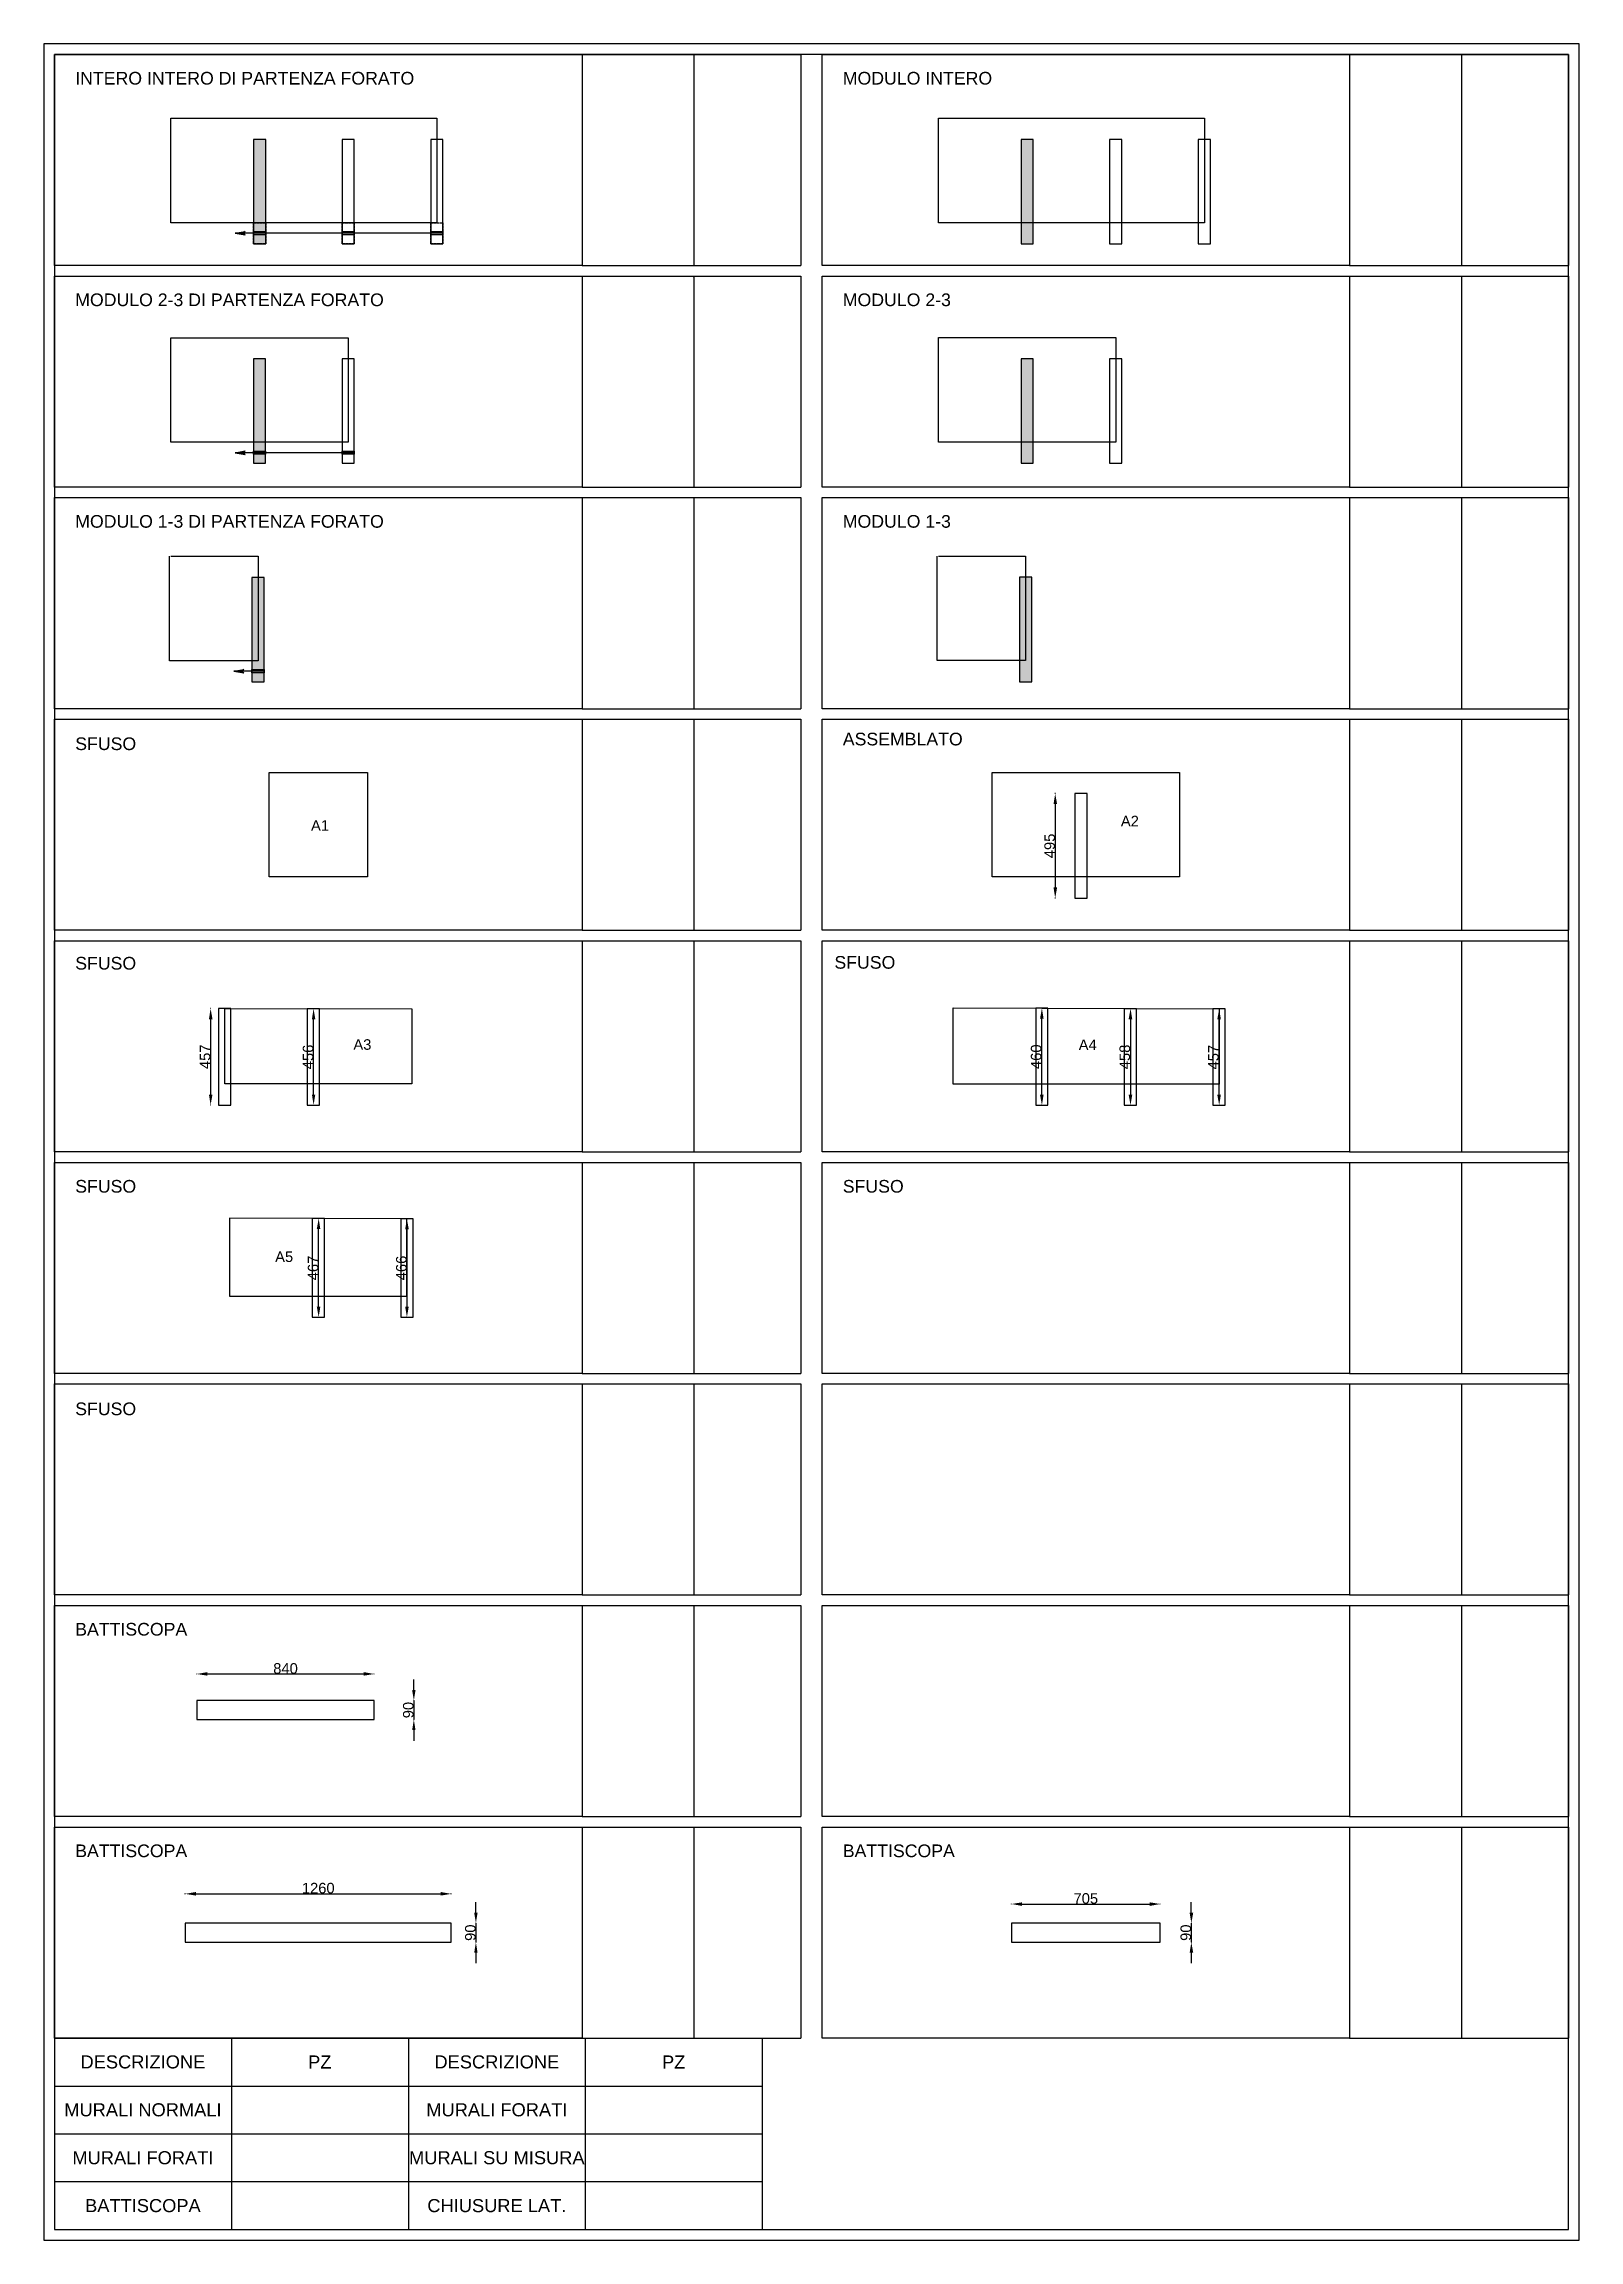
# Model space of a CAD drawing. Header units: millimetres. Extents: x -21857 to 52219, y -34656 to 2347.
# Drawn here: x 12447 to 19721, y -18677 to -8271 of the extents above; entities that cross this region are included whole.
import ezdxf

# ---------------------------------------------------------------- set-up
doc = ezdxf.new("R2010")
doc.units = ezdxf.units.MM
doc.linetypes.add('ACAD_ISO02W100', pattern=[15, 12, -3])
for name, color, linetype in [('- QUOTE', 7, 'Continuous'), ('DISTINTA PRODUZIONE', 7, 'Continuous'), ('MURALI CLIENTE', 8, 'ACAD_ISO02W100')]:
    doc.layers.add(name, color=color, linetype=linetype)
for name, color, linetype, true_color in [('BATTISCOPA', 7, 'Continuous', 0x903373), ('DUETERZI', 7, 'Continuous', 0x009fdf), ('INTERI', 7, 'Continuous', 0x00b51a), ('MURALI', 7, 'Continuous', 0x766a5e), ('PEZZI SU MISURA', 7, 'Continuous', 0xbb1e10), ('UNTERZO', 7, 'Continuous', 0xd40f7d)]:
    doc.layers.add(name, color=color, linetype=linetype, true_color=true_color)
doc.styles.get("Standard").update_dxf_attribs({"font": 'arial.ttf'})
doc.dimstyles.new('ISO-25', dxfattribs={"dimtxt": 50, "dimasz": 50, "dimexe": 1.25, "dimexo": 0.625, "dimtad": 1, "dimdec": 0, "dimtxsty": 'Standard', "dimcen": 2.5, "dimadec": 0, "dimazin": 0, "dimtfac": 1, "dimtdec": 0, "dimtmove": 0, "dimatfit": 3, "dimfxl": 1, "dimfxlon": 1, "dimarcsym": 0})

msp = doc.modelspace()

# ---------------------------------------------------------------- texts
at = {"layer": 'DISTINTA PRODUZIONE', "attachment_point": 1}
for s, width, insert, char_height in [('INTERO INTERO DI PARTENZA FORATO', 2253.206, (12595.5, -8403.1), 60), ('MODULO INTERO', 2253.206, (16232.5, -8403.1), 60), ('MODULO 2-3 DI PARTENZA FORATO', 2253.206, (12595.5, -9453.1), 60), ('MODULO 2-3', 2253.206, (16232.5, -9453.1), 60), ('MODULO 1-3 DI PARTENZA FORATO', 2253.206, (12595.5, -10503.1), 60), ('MODULO 1-3', 2253.206, (16232.5, -10503.1), 60), ('ASSEMBLATO', 2253.206, (16232.5, -11534.6), 60), ('SFUSO', 2253.206, (12595.5, -11556.8), 60), ('A1', 389.083, (13712.8, -11949.2), 50), ('A2', 389.083, (17550.1, -11928.2), 50), ('SFUSO', 2253.206, (16192.8, -12592.8), 60), ('SFUSO', 2253.206, (12595.5, -12596.9), 60), ('A3', 389.083, (13913.5, -12987.1), 50), ('A4', 389.083, (17350.3, -12988.6), 50), ('SFUSO', 2253.206, (12595.5, -13654), 60), ('SFUSO', 2253.206, (16232.5, -13654), 60), ('A5', 389.083, (13542.8, -13992.7), 50), ('SFUSO', 2253.206, (12595.5, -14708.5), 60), ('BATTISCOPA', 2253.206, (12595.5, -15752.9), 60), ('BATTISCOPA', 2253.206, (12595.5, -16802.9), 60), ('BATTISCOPA', 2253.206, (16232.5, -16802.9), 60)]:
    msp.add_mtext_dynamic_manual_height_columns(s, width=width, gutter_width=1550.9, heights=[0], dxfattribs=dict(at, insert=insert, char_height=char_height))

# ---------------------------------------------------------------- blocks, each defined once
blk = doc.blocks.new('INTERO FORATO')
at = {"layer": 'MURALI', "transparency": 33554470}
h = blk.add_hatch(color=256, dxfattribs=at)
h.dxf.hatch_style = 1
h.paths.add_polyline_path([(449, -100), (420, -100), (420, -495), (391, -495), (391, -595), (449, -595)])
h.paths.add_polyline_path([(420, -100), (391, -100), (391, -495), (420, -495)])
at = {"layer": 'MURALI', "true_color": 0x636466, "transparency": 33554687}
h = blk.add_hatch(color=251, dxfattribs=at)
h.dxf.hatch_style = 1
h.paths.add_polyline_path([(342, -545), (305, -545), (352, -553)])
h.paths.add_polyline_path([(352, -537), (305, -545), (342, -545)])
blk.add_lwpolyline([(0, 0), (1260, 0), (1260, -495), (0, -495), (0, 0)])
at = {"layer": 'MURALI'}
for points in [[(391, -100), (391, -595), (449, -595), (449, -100), (391, -100)], [(811, -100), (811, -595), (869, -595), (869, -100), (811, -100)], [(1231, -100), (1231, -595), (1289, -595), (1289, -100), (1231, -100)]]:
    blk.add_lwpolyline(points, dxfattribs=at)
at = {"layer": 'MURALI', "color": 251, "true_color": 0x636466}
for points in [[(305, -545), (352, -537)], [(1289, -545), (305, -545)], [(305, -545), (352, -553)], [(352, -537), (342, -545), (352, -553)]]:
    blk.add_lwpolyline(points, dxfattribs=at)
at = {"layer": 'MURALI'}
for points in [[(391, -537), (449, -537), (449, -553), (391, -553)], [(811, -537), (869, -537), (869, -553), (811, -553)], [(1231, -537), (1289, -537), (1289, -553), (1231, -553)]]:
    blk.add_lwpolyline(points, close=True, dxfattribs=at)
at = {"layer": 'MURALI CLIENTE'}
for points in [[(391, -495), (449, -495), (449, -595), (391, -595)], [(811, -495), (869, -495), (869, -595), (811, -595)], [(1231, -495), (1289, -495), (1289, -595), (1231, -595)]]:
    blk.add_lwpolyline(points, close=True, dxfattribs=at)
blk = doc.blocks.new('2-3 FORATO')
at = {"true_color": 0x636466}
h = blk.add_hatch(color=251, dxfattribs=at)
h.dxf.hatch_style = 1
h.paths.add_polyline_path([(-186, -13436), (-223, -13436), (-176, -13444)])
h.paths.add_polyline_path([(-176, -13427), (-223, -13436), (-186, -13436)])
at = {"layer": 'MURALI', "transparency": 33554470}
h = blk.add_hatch(color=256, dxfattribs=at)
h.dxf.hatch_style = 1
h.paths.add_polyline_path([(-137, -13486), (-79, -13486)], flags=17)
h.paths.add_polyline_path([(-137, -13486), (-79, -13486), (-79, -12991), (-137, -12991)])
blk.add_lwpolyline([(-528, -12891), (312, -12891), (312, -13386), (-528, -13386), (-528, -12891)])
at = {"color": 251, "true_color": 0x636466}
for points in [[(-223, -13436), (-176, -13427)], [(341, -13436), (-223, -13436)], [(-223, -13436), (-176, -13444)], [(-176, -13427), (-186, -13436), (-176, -13444)]]:
    blk.add_lwpolyline(points, dxfattribs=at)
for points in [[(-137, -13428), (-79, -13428), (-79, -13443), (-137, -13443)], [(283, -13428), (341, -13428), (341, -13443), (283, -13443)]]:
    blk.add_lwpolyline(points, close=True)
at = {"layer": 'MURALI'}
for points in [[(-137, -12991), (-137, -13486), (-79, -13486), (-79, -12991), (-137, -12991)], [(283, -12991), (283, -13486), (341, -13486), (341, -12991), (283, -12991)]]:
    blk.add_lwpolyline(points, dxfattribs=at)
blk = doc.blocks.new('1-3 FORATO')
at = {"true_color": 0x636466}
h = blk.add_hatch(color=251, dxfattribs=at)
h.dxf.hatch_style = 1
h.paths.add_polyline_path([(1041, -13467), (1004, -13467), (1051, -13476)])
h.paths.add_polyline_path([(1051, -13459), (1004, -13467), (1041, -13467)])
at = {"layer": 'MURALI', "transparency": 33554470}
h = blk.add_hatch(color=256, dxfattribs=at)
h.dxf.hatch_style = 1
h.paths.add_polyline_path([(1090, -13518), (1148, -13518), (1148, -13023), (1119, -13023), (1119, -13418), (1090, -13418)])
h.paths.add_polyline_path([(1119, -13023), (1090, -13023), (1090, -13418), (1119, -13418)], flags=17)
blk.add_lwpolyline([(706, -12923), (1119, -12923), (1119, -13418), (699, -13418), (699, -12923)])
at = {"color": 251, "true_color": 0x636466}
for points in [[(1004, -13467), (1051, -13459)], [(1148, -13467), (1004, -13467)], [(1004, -13467), (1051, -13476)], [(1051, -13459), (1041, -13467), (1051, -13476)]]:
    blk.add_lwpolyline(points, dxfattribs=at)
blk.add_lwpolyline([(1090, -13460), (1148, -13460), (1148, -13475), (1090, -13475)], close=True)
at = {"layer": 'MURALI'}
blk.add_lwpolyline([(1090, -13023), (1090, -13518), (1148, -13518), (1148, -13023), (1090, -13023)], dxfattribs=at)
blk = doc.blocks.new('*T18')
at = {"layer": 'DISTINTA PRODUZIONE', "color": 0, "linetype": 'ByBlock', "lineweight": -2, "transparency": 16777216}
for p, q in [((0, 0), (1037, 0)), ((0, 0), (0, -1000)), ((530, 0), (530, -1000)), ((1037, 0), (1037, -1000)), ((0, -1000), (1037, -1000))]:
    blk.add_line(p, q, dxfattribs=at)
blk = doc.blocks.new('*T19')
at = {"layer": 'DISTINTA PRODUZIONE', "color": 0, "linetype": 'ByBlock', "lineweight": -2, "transparency": 16777216}
for p, q in [((0, 0), (1037, 0)), ((0, 0), (0, -1000)), ((530, 0), (530, -1000)), ((1037, 0), (1037, -1000)), ((0, -1000), (1037, -1000))]:
    blk.add_line(p, q, dxfattribs=at)
blk = doc.blocks.new('*T20')
at = {"layer": 'DISTINTA PRODUZIONE', "color": 0, "linetype": 'ByBlock', "lineweight": -2, "transparency": 16777216}
for p, q in [((0, 0), (1037, 0)), ((0, 0), (0, -1000)), ((530, 0), (530, -1000)), ((1037, 0), (1037, -1000)), ((0, -1000), (1037, -1000))]:
    blk.add_line(p, q, dxfattribs=at)
blk = doc.blocks.new('DUETERZI')
at = {"layer": 'MURALI', "transparency": 33554470}
h = blk.add_hatch(color=256, dxfattribs=at)
h.dxf.hatch_style = 1
h.paths.add_polyline_path([(377, -595), (435, -595)], flags=17)
h.paths.add_polyline_path([(377, -595), (435, -595), (435, -100), (377, -100)])
blk.add_lwpolyline([(-14, 0), (826, 0), (826, -495), (-14, -495), (-14, 0)])
at = {"layer": 'MURALI'}
for points in [[(377, -100), (377, -595), (435, -595), (435, -100), (377, -100)], [(797, -100), (797, -595), (855, -595), (855, -100), (797, -100)]]:
    blk.add_lwpolyline(points, dxfattribs=at)
blk = doc.blocks.new('UNTERZO')
at = {"layer": 'MURALI', "transparency": 33554470}
h = blk.add_hatch(color=256, dxfattribs=at)
h.dxf.hatch_style = 1
h.paths.add_polyline_path([(384, -595), (442, -595), (442, -100), (413, -100), (413, -495), (384, -495)])
h.paths.add_polyline_path([(413, -100), (384, -100), (384, -495), (413, -495)], flags=17)
blk.add_lwpolyline([(0, 0), (413, 0), (413, -495), (-7, -495), (-7, 0)])
at = {"layer": 'MURALI'}
blk.add_lwpolyline([(384, -100), (384, -595), (442, -595), (442, -100), (384, -100)], dxfattribs=at)
blk = doc.blocks.new('INTERO')
at = {"layer": 'MURALI', "transparency": 33554470}
h = blk.add_hatch(color=256, dxfattribs=at)
h.dxf.hatch_style = 1
h.paths.add_polyline_path([(428, -100), (399, -100), (399, -495), (370, -495), (370, -595), (428, -595)])
h.paths.add_polyline_path([(399, -100), (370, -100), (370, -495), (399, -495)])
blk.add_lwpolyline([(-21, 0), (1239, 0), (1239, -495), (-21, -495), (-21, 0)])
at = {"layer": 'MURALI'}
for points in [[(370, -100), (370, -595), (428, -595), (428, -100), (370, -100)], [(790, -100), (790, -595), (848, -595), (848, -100), (790, -100)], [(1210, -100), (1210, -595), (1268, -595), (1268, -100), (1210, -100)]]:
    blk.add_lwpolyline(points, dxfattribs=at)
blk = doc.blocks.new('*T21')
at = {"layer": 'DISTINTA PRODUZIONE', "color": 0, "linetype": 'ByBlock', "lineweight": -2, "transparency": 16777216}
for p, q in [((0, 0), (1037, 0)), ((0, 0), (0, -1000)), ((530, 0), (530, -1000)), ((1037, 0), (1037, -1000)), ((0, -1000), (1037, -1000))]:
    blk.add_line(p, q, dxfattribs=at)
blk = doc.blocks.new('*T22')
at = {"layer": 'DISTINTA PRODUZIONE', "color": 0, "linetype": 'ByBlock', "lineweight": -2, "transparency": 16777216}
for p, q in [((0, 0), (1037, 0)), ((0, 0), (0, -1000)), ((530, 0), (530, -1000)), ((1037, 0), (1037, -1000)), ((0, -1000), (1037, -1000))]:
    blk.add_line(p, q, dxfattribs=at)
blk = doc.blocks.new('*T23')
at = {"layer": 'DISTINTA PRODUZIONE', "color": 0, "linetype": 'ByBlock', "lineweight": -2, "transparency": 16777216}
for p, q in [((0, 0), (1037, 0)), ((0, 0), (0, -1000)), ((530, 0), (530, -1000)), ((1037, 0), (1037, -1000)), ((0, -1000), (1037, -1000))]:
    blk.add_line(p, q, dxfattribs=at)
blk = doc.blocks.new('*T24')
at = {"layer": 'DISTINTA PRODUZIONE', "color": 0, "linetype": 'ByBlock', "lineweight": -2, "transparency": 16777216}
for p, q in [((0, 0), (1037, 0)), ((0, 0), (0, -1000)), ((530, 0), (530, -1000)), ((1037, 0), (1037, -1000)), ((0, -1000), (1037, -1000))]:
    blk.add_line(p, q, dxfattribs=at)
blk = doc.blocks.new('*T25')
at = {"layer": 'DISTINTA PRODUZIONE', "color": 0, "linetype": 'ByBlock', "lineweight": -2, "transparency": 16777216}
for p, q in [((0, 0), (1037, 0)), ((0, 0), (0, -1000)), ((530, 0), (530, -1000)), ((1037, 0), (1037, -1000)), ((0, -1000), (1037, -1000))]:
    blk.add_line(p, q, dxfattribs=at)
blk = doc.blocks.new('*T26')
at = {"layer": 'DISTINTA PRODUZIONE', "color": 0, "linetype": 'ByBlock', "lineweight": -2, "transparency": 16777216}
for p, q in [((0, 0), (1037, 0)), ((0, 0), (0, -1000)), ((530, 0), (530, -1000)), ((1037, 0), (1037, -1000)), ((0, -1000), (1037, -1000))]:
    blk.add_line(p, q, dxfattribs=at)
at = {"layer": 'DISTINTA PRODUZIONE', "color": 0, "transparency": 16777216, "insert": (528, -2), "char_height": 4.5, "width": 526.77, "attachment_point": 3}
blk.add_mtext('1', dxfattribs=at)
blk = doc.blocks.new('*T27')
at = {"layer": 'DISTINTA PRODUZIONE', "color": 0, "linetype": 'ByBlock', "lineweight": -2, "transparency": 16777216}
for p, q in [((0, 0), (1037, 0)), ((0, 0), (0, -1000)), ((530, 0), (530, -1000)), ((1037, 0), (1037, -1000)), ((0, -1000), (1037, -1000))]:
    blk.add_line(p, q, dxfattribs=at)
blk = doc.blocks.new('*T28')
at = {"layer": 'DISTINTA PRODUZIONE', "color": 0, "linetype": 'ByBlock', "lineweight": -2, "transparency": 16777216}
for p, q in [((0, 0), (1037, 0)), ((0, 0), (0, -1000)), ((530, 0), (530, -1000)), ((1037, 0), (1037, -1000)), ((0, -1000), (1037, -1000))]:
    blk.add_line(p, q, dxfattribs=at)
blk = doc.blocks.new('*T29')
at = {"layer": 'DISTINTA PRODUZIONE', "color": 0, "linetype": 'ByBlock', "lineweight": -2, "transparency": 16777216}
for p, q in [((0, 0), (1037, 0)), ((0, 0), (0, -1000)), ((530, 0), (530, -1000)), ((1037, 0), (1037, -1000)), ((0, -1000), (1037, -1000))]:
    blk.add_line(p, q, dxfattribs=at)
blk = doc.blocks.new('*T30')
at = {"layer": 'DISTINTA PRODUZIONE', "color": 0, "linetype": 'ByBlock', "lineweight": -2, "transparency": 16777216}
for p, q in [((0, 0), (1037, 0)), ((0, 0), (0, -1000)), ((530, 0), (530, -1000)), ((1037, 0), (1037, -1000)), ((0, -1000), (1037, -1000))]:
    blk.add_line(p, q, dxfattribs=at)
blk = doc.blocks.new('*T31')
at = {"layer": 'DISTINTA PRODUZIONE', "color": 0, "linetype": 'ByBlock', "lineweight": -2, "transparency": 16777216}
for p, q in [((0, 0), (1037, 0)), ((0, 0), (0, -1000)), ((530, 0), (530, -1000)), ((1037, 0), (1037, -1000)), ((0, -1000), (1037, -1000))]:
    blk.add_line(p, q, dxfattribs=at)
blk = doc.blocks.new('*T32')
at = {"layer": 'DISTINTA PRODUZIONE', "color": 0, "linetype": 'ByBlock', "lineweight": -2, "transparency": 16777216}
for p, q in [((0, 0), (1037, 0)), ((0, 0), (0, -1000)), ((530, 0), (530, -1000)), ((1037, 0), (1037, -1000)), ((0, -1000), (1037, -1000))]:
    blk.add_line(p, q, dxfattribs=at)
blk = doc.blocks.new('*T34')
at = {"layer": 'DISTINTA PRODUZIONE', "color": 0, "linetype": 'ByBlock', "lineweight": -2, "transparency": 16777216}
for p, q in [((0, 0), (1037, 0)), ((0, 0), (0, -1000)), ((530, 0), (530, -1000)), ((1037, 0), (1037, -1000)), ((0, -1000), (1037, -1000))]:
    blk.add_line(p, q, dxfattribs=at)
blk = doc.blocks.new('*T35')
at = {"layer": 'DISTINTA PRODUZIONE', "color": 0, "linetype": 'ByBlock', "lineweight": -2, "transparency": 16777216}
for p, q in [((0, 0), (3353, 0)), ((0, 0), (0, -907)), ((838, 0), (838, -907)), ((1677, 0), (1677, -907)), ((2515, 0), (2515, -907)), ((3353, 0), (3353, -907)), ((0, -227), (3353, -227)), ((0, -453), (3353, -453)), ((0, -680), (3353, -680)), ((0, -907), (3353, -907))]:
    blk.add_line(p, q, dxfattribs=at)
at = {"layer": 'DISTINTA PRODUZIONE', "color": 0, "transparency": 16777216, "width": 834.57, "attachment_point": 5}
for s, insert, char_height in [('DESCRIZIONE', (419, -113), 61.95), ('PZ', (1257, -113), 61.9), ('DESCRIZIONE', (2096, -113), 61.95), ('PZ', (2934, -113), 61.9), ('MURALI NORMALI', (419, -340), 61.95), ('MURALI FORATI', (2096, -340), 61.95), ('MURALI FORATI', (419, -567), 61.95), ('MURALI SU MISURA', (2096, -567), 61.95), ('BATTISCOPA', (419, -794), 61.9), ('CHIUSURE LAT.', (2096, -794), 61.95)]:
    blk.add_mtext(s, dxfattribs=dict(at, insert=insert, char_height=char_height))
blk = doc.blocks.new('*T36')
at = {"layer": 'DISTINTA PRODUZIONE', "color": 0, "linetype": 'ByBlock', "lineweight": -2, "transparency": 16777216}
for p, q in [((0, 0), (1037, 0)), ((0, 0), (0, -1000)), ((530, 0), (530, -1000)), ((1037, 0), (1037, -1000)), ((0, -1000), (1037, -1000))]:
    blk.add_line(p, q, dxfattribs=at)
blk = doc.blocks.new('*T39')
at = {"layer": 'DISTINTA PRODUZIONE', "color": 0, "linetype": 'ByBlock', "lineweight": -2, "transparency": 16777216}
for p, q in [((0, 0), (1037, 0)), ((0, 0), (0, -1000)), ((530, 0), (530, -1000)), ((1037, 0), (1037, -1000)), ((0, -1000), (1037, -1000))]:
    blk.add_line(p, q, dxfattribs=at)
blk = doc.blocks.new('*D41')
at = {"layer": '- QUOTE', "color": 0, "lineweight": -2, "transparency": 16777216}
for p, q in [((13172, -15996), (13172, -15994)), ((13222, -15995), (13962, -15995)), ((14012, -15996), (14012, -15994))]:
    blk.add_line(p, q, dxfattribs=at)
at = {"layer": '- QUOTE', "color": 0, "transparency": 16777216}
for points in [[(13222, -15986), (13222, -16003), (13172, -15995)], [(13962, -15986), (13962, -16003), (14012, -15995)]]:
    blk.add_solid(points, dxfattribs=at)
at = {"layer": 'Defpoints', "color": 0, "transparency": 16777216}
for p in [(14012, -15995), (13172, -16121), (14012, -16121)]:
    blk.add_point(p, dxfattribs=at)
at = {"layer": '- QUOTE', "color": 0, "transparency": 16777216, "insert": (13592, -15969), "char_height": 50, "attachment_point": 5}
blk.add_mtext('840', dxfattribs=at)
blk = doc.blocks.new('*D42')
at = {"layer": '- QUOTE', "color": 0, "lineweight": -2, "transparency": 16777216}
for p, q in [((14200, -16071), (14200, -16021)), ((14199, -16121), (14201, -16121)), ((14200, -16121), (14200, -16211)), ((14199, -16211), (14201, -16211)), ((14200, -16261), (14200, -16311))]:
    blk.add_line(p, q, dxfattribs=at)
at = {"layer": '- QUOTE', "color": 0, "transparency": 16777216}
for points in [[(14192, -16071), (14208, -16071), (14200, -16121)], [(14192, -16261), (14208, -16261), (14200, -16211)]]:
    blk.add_solid(points, dxfattribs=at)
at = {"layer": 'Defpoints', "color": 0, "transparency": 16777216}
for p in [(14012, -16121), (14012, -16211), (14200, -16211)]:
    blk.add_point(p, dxfattribs=at)
at = {"layer": '- QUOTE', "color": 0, "transparency": 16777216, "insert": (14174, -16166), "char_height": 50, "attachment_point": 5, "rotation": 90}
blk.add_mtext('90', dxfattribs=at)
blk = doc.blocks.new('*D43')
at = {"layer": '- QUOTE', "color": 0, "lineweight": -2, "transparency": 16777216}
for p, q in [((13117, -17038), (13117, -17035)), ((13167, -17037), (14327, -17037)), ((14377, -17038), (14377, -17035))]:
    blk.add_line(p, q, dxfattribs=at)
at = {"layer": '- QUOTE', "color": 0, "transparency": 16777216}
for points in [[(13167, -17028), (13167, -17045), (13117, -17037)], [(14327, -17028), (14327, -17045), (14377, -17037)]]:
    blk.add_solid(points, dxfattribs=at)
at = {"layer": 'Defpoints', "color": 0, "transparency": 16777216}
for p in [(14377, -17037), (13117, -17176), (14377, -17176)]:
    blk.add_point(p, dxfattribs=at)
at = {"layer": '- QUOTE', "color": 0, "transparency": 16777216, "insert": (13747, -17010), "char_height": 50, "attachment_point": 5}
blk.add_mtext('1260', dxfattribs=at)
blk = doc.blocks.new('*D44')
at = {"layer": '- QUOTE', "color": 0, "lineweight": -2, "transparency": 16777216}
for p, q in [((14494, -17126), (14494, -17076)), ((14493, -17176), (14495, -17176)), ((14493, -17266), (14495, -17266)), ((14494, -17176), (14494, -17266)), ((14494, -17316), (14494, -17366))]:
    blk.add_line(p, q, dxfattribs=at)
at = {"layer": '- QUOTE', "color": 0, "transparency": 16777216}
for points in [[(14486, -17126), (14502, -17126), (14494, -17176)], [(14486, -17316), (14502, -17316), (14494, -17266)]]:
    blk.add_solid(points, dxfattribs=at)
at = {"layer": 'Defpoints', "color": 0, "transparency": 16777216}
for p in [(14377, -17176), (14377, -17266), (14494, -17266)]:
    blk.add_point(p, dxfattribs=at)
at = {"layer": '- QUOTE', "color": 0, "transparency": 16777216, "insert": (14468, -17221), "char_height": 50, "attachment_point": 5, "rotation": 90}
blk.add_mtext('90', dxfattribs=at)
blk = doc.blocks.new('*D45')
at = {"layer": '- QUOTE', "color": 0, "lineweight": -2, "transparency": 16777216}
for p, q in [((17032, -17086), (17032, -17084)), ((17082, -17085), (17687, -17085)), ((17737, -17086), (17737, -17084))]:
    blk.add_line(p, q, dxfattribs=at)
at = {"layer": '- QUOTE', "color": 0, "transparency": 16777216}
for points in [[(17082, -17077), (17082, -17094), (17032, -17085)], [(17687, -17077), (17687, -17094), (17737, -17085)]]:
    blk.add_solid(points, dxfattribs=at)
at = {"layer": 'Defpoints', "color": 0, "transparency": 16777216}
for p in [(17737, -17085), (17032, -17176), (17737, -17176)]:
    blk.add_point(p, dxfattribs=at)
at = {"layer": '- QUOTE', "color": 0, "transparency": 16777216, "insert": (17384, -17059), "char_height": 50, "attachment_point": 5}
blk.add_mtext('705', dxfattribs=at)
blk = doc.blocks.new('*D46')
at = {"layer": '- QUOTE', "color": 0, "lineweight": -2, "transparency": 16777216}
for p, q in [((17884, -17126), (17884, -17076)), ((17883, -17176), (17885, -17176)), ((17883, -17266), (17885, -17266)), ((17884, -17176), (17884, -17266)), ((17884, -17316), (17884, -17366))]:
    blk.add_line(p, q, dxfattribs=at)
at = {"layer": '- QUOTE', "color": 0, "transparency": 16777216}
for points in [[(17876, -17126), (17893, -17126), (17884, -17176)], [(17876, -17316), (17893, -17316), (17884, -17266)]]:
    blk.add_solid(points, dxfattribs=at)
at = {"layer": 'Defpoints', "color": 0, "transparency": 16777216}
for p in [(17737, -17176), (17737, -17266), (17884, -17266)]:
    blk.add_point(p, dxfattribs=at)
at = {"layer": '- QUOTE', "color": 0, "transparency": 16777216, "insert": (17858, -17221), "char_height": 50, "attachment_point": 5, "rotation": 90}
blk.add_mtext('90', dxfattribs=at)
blk = doc.blocks.new('*D116')
at = {"layer": '- QUOTE', "color": 0, "lineweight": -2, "transparency": 16777216}
for p, q in [((13238, -12842), (13236, -12842)), ((13237, -12892), (13237, -13249)), ((13238, -13299), (13236, -13299))]:
    blk.add_line(p, q, dxfattribs=at)
at = {"layer": '- QUOTE', "color": 0, "transparency": 16777216}
for points in [[(13229, -12892), (13246, -12892), (13237, -12842)], [(13229, -13249), (13246, -13249), (13237, -13299)]]:
    blk.add_solid(points, dxfattribs=at)
at = {"layer": 'Defpoints', "color": 0, "transparency": 16777216}
for p in [(13275, -12842), (13237, -13299), (13275, -13299)]:
    blk.add_point(p, dxfattribs=at)
at = {"layer": '- QUOTE', "color": 0, "transparency": 16777216, "insert": (13211, -13070), "char_height": 50, "attachment_point": 5, "rotation": 90}
blk.add_mtext('457', dxfattribs=at)
blk = doc.blocks.new('*D118')
at = {"layer": '- QUOTE', "color": 0, "lineweight": -2, "transparency": 16777216}
for p, q in [((17240, -11823), (17238, -11823)), ((17239, -11873), (17239, -12268)), ((17240, -12318), (17238, -12318))]:
    blk.add_line(p, q, dxfattribs=at)
at = {"layer": '- QUOTE', "color": 0, "transparency": 16777216}
for points in [[(17231, -11873), (17248, -11873), (17239, -11823)], [(17231, -12268), (17248, -12268), (17239, -12318)]]:
    blk.add_solid(points, dxfattribs=at)
at = {"layer": 'Defpoints', "color": 0, "transparency": 16777216}
for p in [(17332, -11823), (17239, -12318), (17332, -12318)]:
    blk.add_point(p, dxfattribs=at)
at = {"layer": '- QUOTE', "color": 0, "transparency": 16777216, "insert": (17213, -12071), "char_height": 50, "attachment_point": 5, "rotation": 90}
blk.add_mtext('495', dxfattribs=at)
blk = doc.blocks.new('*D160')
at = {"layer": '- QUOTE', "color": 0, "lineweight": -2, "transparency": 16777216}
for p, q in [((17176, -12840), (17177, -12840)), ((17176, -13250), (17176, -12890)), ((17176, -13300), (17177, -13300))]:
    blk.add_line(p, q, dxfattribs=at)
at = {"layer": '- QUOTE', "color": 0, "transparency": 16777216}
for points in [[(17167, -12890), (17184, -12890), (17176, -12840)], [(17167, -13250), (17184, -13250), (17176, -13300)]]:
    blk.add_solid(points, dxfattribs=at)
at = {"layer": 'Defpoints', "color": 0, "transparency": 16777216}
for p in [(17176, -12840), (17176, -12840), (17176, -13300)]:
    blk.add_point(p, dxfattribs=at)
at = {"layer": '- QUOTE', "color": 0, "transparency": 16777216, "insert": (17149, -13070), "char_height": 50, "attachment_point": 5, "rotation": 90}
blk.add_mtext('460', dxfattribs=at)
blk = doc.blocks.new('*D161')
at = {"layer": '- QUOTE', "color": 0, "lineweight": -2, "transparency": 16777216}
for p, q in [((17596, -12842), (17597, -12842)), ((17596, -12892), (17596, -13250)), ((17596, -13300), (17597, -13300))]:
    blk.add_line(p, q, dxfattribs=at)
at = {"layer": '- QUOTE', "color": 0, "transparency": 16777216}
for points in [[(17587, -12892), (17604, -12892), (17596, -12842)], [(17587, -13250), (17604, -13250), (17596, -13300)]]:
    blk.add_solid(points, dxfattribs=at)
at = {"layer": 'Defpoints', "color": 0, "transparency": 16777216}
for p in [(17596, -12842), (17596, -13300), (17596, -13300)]:
    blk.add_point(p, dxfattribs=at)
at = {"layer": '- QUOTE', "color": 0, "transparency": 16777216, "insert": (17569, -13071), "char_height": 50, "attachment_point": 5, "rotation": 90}
blk.add_mtext('458', dxfattribs=at)
blk = doc.blocks.new('*D162')
at = {"layer": '- QUOTE', "color": 0, "lineweight": -2, "transparency": 16777216}
for p, q in [((18016, -12843), (18017, -12843)), ((18016, -13250), (18016, -12893)), ((18016, -13300), (18017, -13300))]:
    blk.add_line(p, q, dxfattribs=at)
at = {"layer": '- QUOTE', "color": 0, "transparency": 16777216}
for points in [[(18007, -12893), (18024, -12893), (18016, -12843)], [(18007, -13250), (18024, -13250), (18016, -13300)]]:
    blk.add_solid(points, dxfattribs=at)
at = {"layer": 'Defpoints', "color": 0, "transparency": 16777216}
for p in [(18016, -12843), (18016, -12843), (18016, -13300)]:
    blk.add_point(p, dxfattribs=at)
at = {"layer": '- QUOTE', "color": 0, "transparency": 16777216, "insert": (17989, -13072), "char_height": 50, "attachment_point": 5, "rotation": 90}
blk.add_mtext('457', dxfattribs=at)
blk = doc.blocks.new('*D163')
at = {"layer": '- QUOTE', "color": 0, "lineweight": -2, "transparency": 16777216}
for p, q in [((13725, -12842), (13726, -12842)), ((13725, -13249), (13725, -12892)), ((13725, -13299), (13726, -13299))]:
    blk.add_line(p, q, dxfattribs=at)
at = {"layer": '- QUOTE', "color": 0, "transparency": 16777216}
for points in [[(13717, -12892), (13733, -12892), (13725, -12842)], [(13717, -13249), (13733, -13249), (13725, -13299)]]:
    blk.add_solid(points, dxfattribs=at)
at = {"layer": 'Defpoints', "color": 0, "transparency": 16777216}
for p in [(13725, -12842), (13725, -12842), (13724, -13299)]:
    blk.add_point(p, dxfattribs=at)
at = {"layer": '- QUOTE', "color": 0, "transparency": 16777216, "insert": (13699, -13071), "char_height": 50, "attachment_point": 5, "rotation": 90}
blk.add_mtext('456', dxfattribs=at)
blk = doc.blocks.new('*D164')
at = {"layer": '- QUOTE', "color": 0, "lineweight": -2, "transparency": 16777216}
for p, q in [((13749, -13837), (13750, -13837)), ((13749, -14254), (13749, -13887)), ((13748, -14304), (13750, -14304))]:
    blk.add_line(p, q, dxfattribs=at)
at = {"layer": '- QUOTE', "color": 0, "transparency": 16777216}
for points in [[(13740, -13887), (13757, -13887), (13749, -13837)], [(13740, -14254), (13757, -14254), (13749, -14304)]]:
    blk.add_solid(points, dxfattribs=at)
at = {"layer": 'Defpoints', "color": 0, "transparency": 16777216}
for p in [(13749, -13837), (13749, -13837), (13747, -14304)]:
    blk.add_point(p, dxfattribs=at)
at = {"layer": '- QUOTE', "color": 0, "transparency": 16777216, "insert": (13723, -14071), "char_height": 50, "attachment_point": 5, "rotation": 90}
blk.add_mtext('467', dxfattribs=at)
blk = doc.blocks.new('*D165')
at = {"layer": '- QUOTE', "color": 0, "lineweight": -2, "transparency": 16777216}
for p, q in [((14167, -13838), (14166, -13838)), ((14167, -13888), (14167, -14254)), ((14167, -14304), (14168, -14304))]:
    blk.add_line(p, q, dxfattribs=at)
at = {"layer": '- QUOTE', "color": 0, "transparency": 16777216}
for points in [[(14159, -13888), (14176, -13888), (14167, -13838)], [(14159, -14254), (14176, -14254), (14167, -14304)]]:
    blk.add_solid(points, dxfattribs=at)
at = {"layer": 'Defpoints', "color": 0, "transparency": 16777216}
for p in [(14167, -13838), (14167, -14304), (14167, -14304)]:
    blk.add_point(p, dxfattribs=at)
at = {"layer": '- QUOTE', "color": 0, "transparency": 16777216, "insert": (14141, -14071), "char_height": 50, "attachment_point": 5, "rotation": 90}
blk.add_mtext('466', dxfattribs=at)

# ---------------------------------------------------------------- dimensions: what is measured, and where the dimension line sits
at = {"layer": '- QUOTE'}
for base, p1, p2, picture, middle in [((17239.2, -12318.1), (17331.7, -11823.1), (17331.7, -12318.1), '*D118', (17213, -12070.6)), ((13237.2, -13298.7), (13275.1, -12841.9), (13275.1, -13298.7), '*D116', (13211.2, -13070.3)), ((13724.9, -12842.3), (13724.1, -13298.7), (13724.9, -12842.3), '*D163', (13698.8, -13070.5)), ((17175.5, -12840.1), (17175.5, -13300.2), (17175.5, -12840.1), '*D160', (17149.4, -13070.2)), ((17595.5, -13300.2), (17595.5, -12842.2), (17595.5, -13300.2), '*D161', (17569.4, -13071.2)), ((18015.5, -12843.1), (18015.5, -13300.2), (18015.5, -12843.1), '*D162', (17989.5, -13071.7)), ((13748.8212, -13836.8055), (13747.1739, -14304.3021), (13748.8212, -13836.8055), '*D164', (13722.6675, -14070.5538)), ((14167.2, -14304.3), (14167.2, -13838.3), (14167.2, -14304.3), '*D165', (14141, -14071.3)), ((14200.1, -16210.6), (14011.6, -16120.6), (14011.6, -16210.6), '*D42', (14173.9, -16165.6)), ((14494.1, -17265.6), (14377.2, -17175.6), (14377.2, -17265.6), '*D44', (14467.9, -17220.6)), ((17884.2, -17265.6), (17736.7, -17175.6), (17736.7, -17265.6), '*D46', (17858.1, -17220.6))]:
    dim = msp.add_linear_dim(base=base, p1=p1, p2=p2, angle=90, dimstyle='ISO-25', dxfattribs=at)
    dim.commit()
    dim.dimension.update_dxf_attribs({"geometry": picture, "text_midpoint": middle})
for base, p1, p2, picture, middle in [((14011.6, -15994.8), (13171.6, -16120.6), (14011.6, -16120.6), '*D41', (13591.6, -15968.6)), ((14377.2, -17036.6), (13117.2, -17175.6), (14377.2, -17175.6), '*D43', (13747.2, -17010.5)), ((17736.7, -17085.3), (17031.7, -17175.6), (17736.7, -17175.6), '*D45', (17384.2, -17059.1))]:
    dim = msp.add_linear_dim(base=base, p1=p1, p2=p2, dimstyle='ISO-25', dxfattribs=at)
    dim.commit()
    dim.dimension.update_dxf_attribs({"geometry": picture, "text_midpoint": middle})

# ---------------------------------------------------------------- linework, layer by layer
msp.add_lwpolyline([(12447.2, -18677.5), (19721.3, -18677.5), (19721.3, -8270.6), (12447.2, -8270.6)], close=True)
at = {"layer": 'BATTISCOPA'}
for points in [[(13171.6, -16210.6), (14011.6, -16210.6), (14011.6, -16120.6), (13171.6, -16120.6), (13171.6, -16210.6)], [(13117.2, -17265.6), (14377.2, -17265.6), (14377.2, -17175.6), (13117.2, -17175.6), (13117.2, -17265.6)]]:
    msp.add_lwpolyline(points, dxfattribs=at)
msp.add_lwpolyline([(17031.7, -17265.6), (17736.7, -17265.6), (17736.7, -17175.6), (17031.7, -17175.6)], close=True, dxfattribs=at)
at = {"layer": 'DISTINTA PRODUZIONE'}
msp.add_lwpolyline([(12497.2, -18627.5), (19671.3, -18627.5), (19671.3, -8320.6), (12497.2, -8320.6)], close=True, dxfattribs=at)
for points in [[(12497.2, -8320.6), (14997.2, -8320.6), (14997.2, -9320.6), (12497.2, -9320.6), (12497.2, -8320.6)], [(16134.2, -8320.6), (18634.2, -8320.6), (18634.2, -9320.6), (16134.2, -9320.6), (16134.2, -8320.6)], [(12497.2, -9370.6), (14997.2, -9370.6), (14997.2, -10370.6), (12497.2, -10370.6), (12497.2, -9370.6)], [(16134.2, -9370.6), (18634.2, -9370.6), (18634.2, -10370.6), (16134.2, -10370.6), (16134.2, -9370.6)], [(12497.2, -10420.6), (14997.2, -10420.6), (14997.2, -11420.6), (12497.2, -11420.6), (12497.2, -10420.6)], [(16134.2, -10420.6), (18634.2, -10420.6), (18634.2, -11420.6), (16134.2, -11420.6), (16134.2, -10420.6)], [(12497.2, -11470.6), (14997.2, -11470.6), (14997.2, -12470.6), (12497.2, -12470.6), (12497.2, -11470.6)], [(16134.2, -11470.6), (18634.2, -11470.6), (18634.2, -12470.6), (16134.2, -12470.6), (16134.2, -11470.6)], [(12497.2, -12520.6), (14997.2, -12520.6), (14997.2, -13520.6), (12497.2, -13520.6), (12497.2, -12520.6)], [(16134.2, -12520.6), (18634.2, -12520.6), (18634.2, -13520.6), (16134.2, -13520.6), (16134.2, -12520.6)], [(12497.2, -13570.6), (14997.2, -13570.6), (14997.2, -14570.6), (12497.2, -14570.6), (12497.2, -13570.6)], [(16134.2, -13570.6), (18634.2, -13570.6), (18634.2, -14570.6), (16134.2, -14570.6), (16134.2, -13570.6)], [(12497.2, -14620.6), (14997.2, -14620.6), (14997.2, -15620.6), (12497.2, -15620.6), (12497.2, -14620.6)], [(16134.2, -14620.6), (18634.2, -14620.6), (18634.2, -15620.6), (16134.2, -15620.6), (16134.2, -14620.6)], [(12497.2, -15670.6), (14997.2, -15670.6), (14997.2, -16670.6), (12497.2, -16670.6), (12497.2, -15670.6)], [(16134.2, -15670.6), (18634.2, -15670.6), (18634.2, -16670.6), (16134.2, -16670.6), (16134.2, -15670.6)], [(12497.2, -16720.6), (14997.2, -16720.6), (14997.2, -17720.6), (12497.2, -17720.6), (12497.2, -16720.6)], [(16134.2, -16720.6), (18634.2, -16720.6), (18634.2, -17720.6), (16134.2, -17720.6), (16134.2, -16720.6)]]:
    msp.add_lwpolyline(points, dxfattribs=at)
at = {"layer": 'MURALI'}
for points in [[(17331.7, -12318.1), (17389.7, -12318.1), (17389.7, -11823.1), (17331.7, -11823.1)], [(13275.1, -13298.7), (13333.1, -13298.7), (13333.1, -12841.9), (13275.1, -12841.9)], [(13695.1, -13298.7), (13753.1, -13298.7), (13753.2, -12842.3), (13695.2, -12842.3)], [(17146.5, -13300.2), (17204.5, -13300.2), (17204.5, -12840.1), (17146.5, -12840.1)], [(17566.5, -13300.2), (17624.5, -13300.2), (17624.5, -12842.2), (17566.5, -12842.2)], [(17986.5, -13300.2), (18044.5, -13300.2), (18044.5, -12843.4), (17986.5, -12843.4)], [(13718.2, -14304.3), (13776.2, -14304.3), (13776.2, -13836.8), (13718.2, -13836.8)], [(14138.2, -14304.3), (14196.2, -14304.3), (14196.2, -13838.3), (14138.2, -13838.3)]]:
    msp.add_lwpolyline(points, close=True, dxfattribs=at)
at = {"layer": 'PEZZI SU MISURA'}
for points in [[(13513.7, -11723.1), (13980.7, -11723.1), (13980.7, -12218.1), (13513.7, -12218.1), (13513.7, -11723.1)], [(16940.7, -11723.1), (17827.7, -11723.1), (17827.7, -12218.1), (16940.7, -12218.1), (16940.7, -11723.1)], [(13304.1, -12841.6), (14190.7, -12843.1), (14191.1, -13198.7), (13304.1, -13198.7), (13304.1, -12841.6)], [(16755.5, -12838.7), (18015.5, -12843.1), (18015.5, -13200.2), (16755.5, -13200.2), (16755.5, -12838.7)], [(14167.2, -13838.3), (13327.2, -13835.3), (13327.2, -14204.3), (14167.2, -14204.3), (14167.2, -13838.3)]]:
    msp.add_lwpolyline(points, dxfattribs=at)

# ---------------------------------------------------------------- block references
for name, p in [('*T18', (14997.2, -8320.6)), ('*T19', (18634.2, -8320.6)), ('*T26', (14997.2, -9370.6)), ('*T20', (18634.2, -9370.6)), ('*T27', (14997.2, -10420.6)), ('*T21', (18634.2, -10420.6)), ('*T34', (14997.2, -11470.6)), ('*T22', (18634.2, -11470.6)), ('*T28', (14997.2, -12520.6)), ('*T36', (18634.2, -12520.6)), ('*T29', (14997.2, -13570.6)), ('*T23', (18634.2, -13570.6)), ('*T30', (14997.2, -14620.6)), ('*T24', (18634.2, -14620.6)), ('*T31', (14997.2, -15670.6)), ('*T25', (18634.2, -15670.6)), ('*T32', (14997.2, -16720.6)), ('*T39', (18634.2, -16720.6)), ('*T35', (12497.2, -17720.6))]:
    msp.add_blockref(name, p)
at = {"layer": 'DUETERZI'}
for name, p in [('2-3 FORATO', (13576.7, 3228.3)), ('DUETERZI', (16700, -9662.5))]:
    msp.add_blockref(name, p, dxfattribs=at)
at = {"layer": 'INTERI'}
for name, p in [('INTERO FORATO', (13048.9, -8622.8)), ('INTERO', (16707, -8622.8))]:
    msp.add_blockref(name, p, dxfattribs=at)
at = {"layer": 'UNTERZO'}
for name, p in [('1-3 FORATO', (12342.9, 2224.5)), ('UNTERZO', (16686, -10698))]:
    msp.add_blockref(name, p, dxfattribs=at)

msp.set_redraw_order([(e.dxf.handle, doc.entitydb.next_handle()) for e in msp.query("TEXT MTEXT ATTDEF DIMENSION ARC_DIMENSION")])  # texts and dimensions are drawn at this point

doc.saveas('drawing.dxf')
